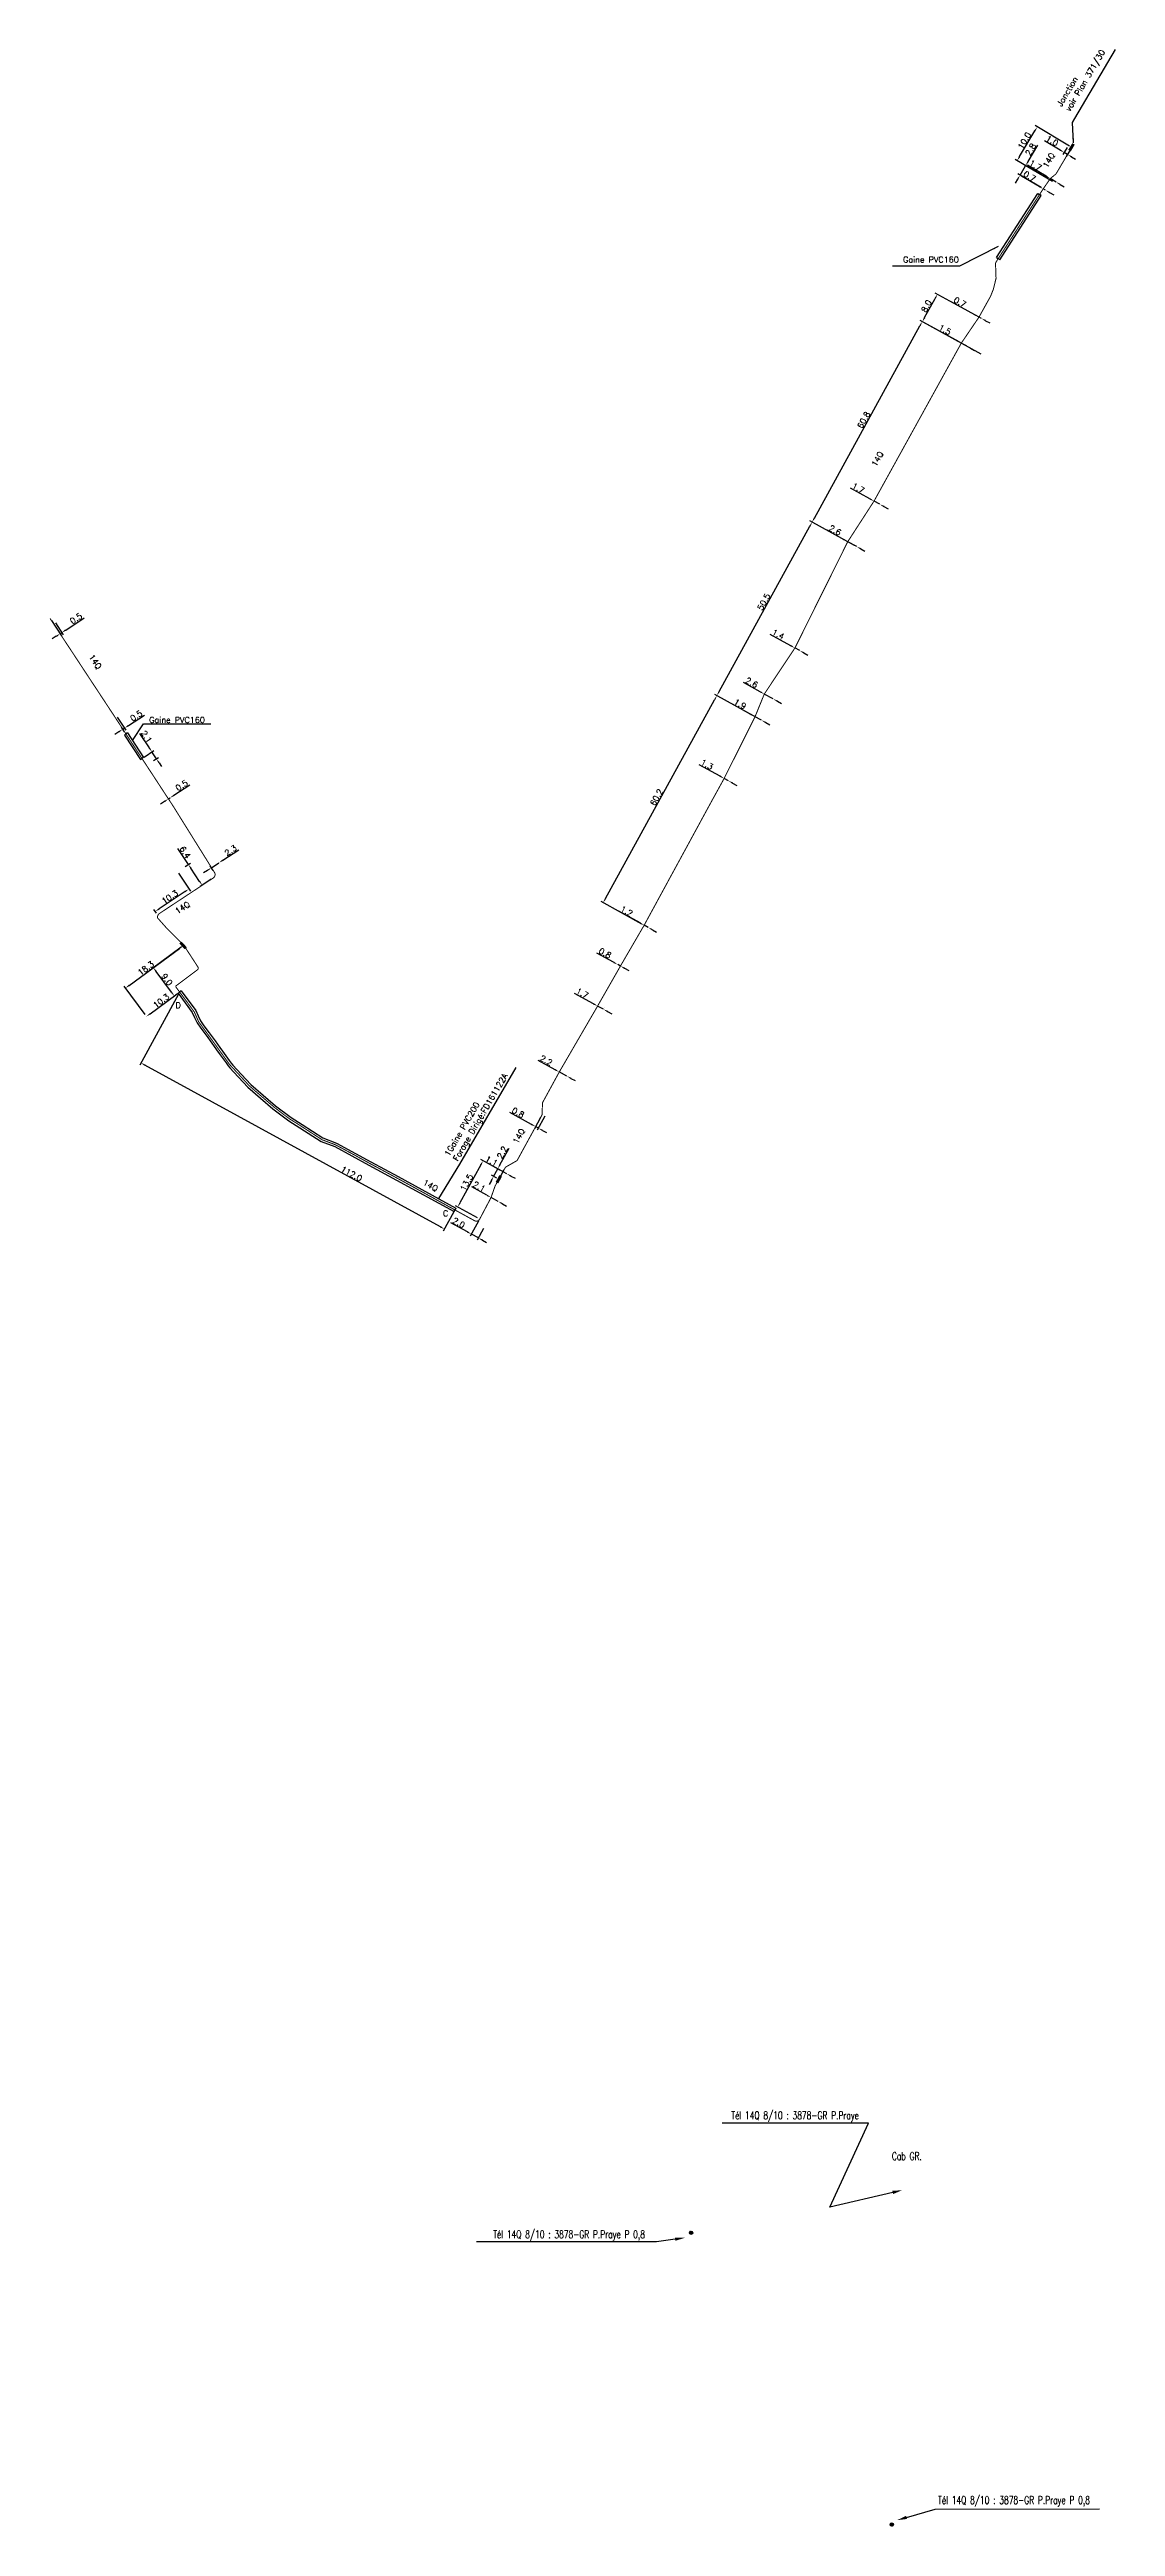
# Model space of a CAD drawing. Header units: millimetres. Extents: x 161000 to 161272, y 122092 to 122723.
import ezdxf
from ezdxf.enums import TextEntityAlignment as Align

# ---------------------------------------------------------------- set-up
doc = ezdxf.new("R2010")
doc.units = ezdxf.units.MM
doc.header["$MEASUREMENT"] = 0
doc.header["$PDMODE"] = 34
doc.linetypes.add('S_ST', pattern=[14, 8, -1.5, 0, -1.5, 0, -1.5, 0, -1.5])
doc.layers.get('0').update_dxf_attribs({"linetype": 'CONTINUOUS'})
doc.layers.get('Defpoints').update_dxf_attribs({"linetype": 'CONTINUOUS'})
for name, color, linetype in [('S_100', 5, 'CONTINUOUS'), ('S_300', 7, 'CONTINUOUS'), ('S_400', 7, 'CONTINUOUS')]:
    doc.layers.add(name, color=color, linetype=linetype)
doc.styles.get("Standard").update_dxf_attribs({"font": 'ROMANS.SHX'})
doc.dimstyles.get("Standard").update_dxf_attribs({"dimtxt": 1.5, "dimasz": 1.2, "dimexe": 0.625, "dimexo": 0.625, "dimgap": 0.25, "dimtad": 1, "dimdec": 1, "dimzin": 0, "dimdsep": 46, "dimtxsty": 'Standard', "dimcen": -0.5, "dimadec": 0, "dimazin": 0, "dimtfac": 0.8, "dimtdec": 1, "dimtmove": 0, "dimatfit": 3, "dimfxl": 1, "dimtolj": 1, "dimtzin": 0, "dimarcsym": 1})

# ---------------------------------------------------------------- blocks, each defined once
blk = doc.blocks.new('*X0')
at = {"color": 0, "linetype": 'Continuous'}
for p, q in [((160958.7, 122030.2), (160959.6, 122031.1)), ((160958.7, 122030.4), (160959.4, 122031.1)), ((160958.7, 122030), (160959.8, 122031)), ((160958.8, 122029.8), (160959.9, 122031)), ((160958.9, 122029.7), (160960, 122030.9)), ((160959, 122029.6), (160960.1, 122030.7)), ((160959.2, 122029.5), (160960.2, 122030.6)), ((160959.3, 122029.5), (160960.3, 122030.4)), ((160959.5, 122029.5), (160960.3, 122030.2)), ((160959.9, 122029.6), (160960.2, 122029.9))]:
    blk.add_line(p, q, dxfattribs=at)
blk = doc.blocks.new('*D1')
at = {"layer": 'Defpoints', "color": 0, "linetype": 'Continuous'}
for p in [(161000, 122578.24), (161001.01, 122577.63), (161002.59, 122574.34)]:
    blk.add_point(p, dxfattribs=at)
at = {"layer": 'S_100', "color": 0, "linetype": 'Continuous', "lineweight": -2}
for p, q in [((161000.35, 122577.72), (161002.93, 122573.82)), ((161001.36, 122577.11), (161003.35, 122574.09)), ((161004.01, 122575.28), (161008.71, 122578.4)), ((161001.59, 122573.68), (161000.59, 122573.01)), ((161002.59, 122574.34), (161003.01, 122574.62))]:
    blk.add_line(p, q, dxfattribs=at)
at = {"layer": 'S_100', "color": 0, "linetype": 'Continuous'}
for points in [[(161001.48, 122573.84), (161001.7, 122573.51), (161002.59, 122574.34)], [(161003.9, 122575.45), (161004.12, 122575.11), (161003.01, 122574.62)]]:
    blk.add_solid(points, dxfattribs=at)
at = {"layer": 'S_100', "color": 0, "linetype": 'Continuous', "insert": (161006.64, 122578.22), "char_height": 1.5, "attachment_point": 5, "rotation": 33.53068}
blk.add_mtext('\\A1;0.5', dxfattribs=at)
blk = doc.blocks.new('*D2')
at = {"layer": 'Defpoints', "color": 0, "linetype": 'Continuous'}
for p in [(161016.81, 122553.61), (161018.57, 122549.99), (161019.37, 122548.77)]:
    blk.add_point(p, dxfattribs=at)
at = {"layer": 'S_400', "color": 0, "linetype": 'Continuous', "lineweight": -2}
for p, q in [((161017.15, 122553.09), (161019.33, 122549.74)), ((161020, 122550.91), (161024.06, 122553.55)), ((161017.57, 122549.33), (161016.56, 122548.68)), ((161019.03, 122549.29), (161018.23, 122550.51)), ((161018.57, 122549.99), (161018.99, 122550.26))]:
    blk.add_line(p, q, dxfattribs=at)
at = {"layer": 'S_400', "color": 0, "linetype": 'Continuous'}
for points in [[(161019.89, 122551.08), (161020.11, 122550.75), (161018.99, 122550.26)], [(161017.46, 122549.5), (161017.68, 122549.17), (161018.57, 122549.99)]]:
    blk.add_solid(points, dxfattribs=at)
at = {"layer": 'S_400', "color": 0, "linetype": 'Continuous', "insert": (161021.99, 122553.4), "char_height": 1.5, "attachment_point": 5, "rotation": 33.02465}
blk.add_mtext('\\A1;0.5', dxfattribs=at)
blk = doc.blocks.new('*D3')
at = {"layer": 'Defpoints', "color": 0, "linetype": 'Continuous'}
for p in [(161023.44, 122542.54), (161025.89, 122541.63), (161025.99, 122544.2)]:
    blk.add_point(p, dxfattribs=at)
at = {"layer": 'S_400', "color": 0, "linetype": 'Continuous', "lineweight": -2}
for p, q in [((161025.33, 122545.21), (161022.91, 122548.9)), ((161023.97, 122542.88), (161026.51, 122544.54)), ((161027.14, 122542.45), (161025.99, 122544.2)), ((161026.41, 122541.97), (161027.66, 122542.79)), ((161027.79, 122541.44), (161028.45, 122540.44))]:
    blk.add_line(p, q, dxfattribs=at)
at = {"layer": 'S_400', "color": 0, "linetype": 'Continuous'}
for points in [[(161025.5, 122545.32), (161025.16, 122545.1), (161025.99, 122544.2)], [(161027.96, 122541.55), (161027.63, 122541.33), (161027.14, 122542.45)]]:
    blk.add_solid(points, dxfattribs=at)
at = {"layer": 'S_400', "color": 0, "linetype": 'Continuous', "insert": (161024.63, 122548.1), "char_height": 1.5, "attachment_point": 5, "rotation": 303.21096}
blk.add_mtext('\\A1;2.1', dxfattribs=at)
blk = doc.blocks.new('*D4')
at = {"layer": 'Defpoints', "color": 0, "linetype": 'Continuous'}
for p in [(161030.19, 122532.22), (161030.61, 122532.49), (161030.61, 122532.49)]:
    blk.add_point(p, dxfattribs=at)
at = {"layer": 'S_100', "color": 0, "linetype": 'Continuous', "lineweight": -2}
for p, q in [((161030.19, 122532.22), (161030.61, 122532.49)), ((161031.61, 122533.15), (161035.67, 122535.8)), ((161029.19, 122531.56), (161028.18, 122530.91))]:
    blk.add_line(p, q, dxfattribs=at)
at = {"layer": 'S_100', "color": 0, "linetype": 'Continuous'}
for points in [[(161029.08, 122531.73), (161029.29, 122531.4), (161030.19, 122532.22)], [(161031.5, 122533.32), (161031.72, 122532.98), (161030.61, 122532.49)]]:
    blk.add_solid(points, dxfattribs=at)
at = {"layer": 'S_100', "color": 0, "linetype": 'Continuous', "insert": (161033.59, 122535.64), "char_height": 1.5, "attachment_point": 5, "rotation": 33.16555}
blk.add_mtext('\\A1;0.5', dxfattribs=at)
blk = doc.blocks.new('*D5')
at = {"layer": 'Defpoints', "color": 0, "linetype": 'Continuous'}
for p in [(161041.16, 122514.66), (161041.96, 122513.43), (161043.08, 122515.93)]:
    blk.add_point(p, dxfattribs=at)
at = {"layer": 'S_100', "color": 0, "linetype": 'Continuous', "lineweight": -2}
for p, q in [((161040.15, 122514), (161039.15, 122513.33)), ((161041.62, 122513.96), (161040.81, 122515.18)), ((161041.16, 122514.66), (161043.08, 122515.93)), ((161044.08, 122516.59), (161048.12, 122519.26))]:
    blk.add_line(p, q, dxfattribs=at)
at = {"layer": 'S_100', "color": 0, "linetype": 'Continuous'}
for points in [[(161040.04, 122514.16), (161040.26, 122513.83), (161041.16, 122514.66)], [(161043.97, 122516.75), (161044.19, 122516.42), (161043.08, 122515.93)]]:
    blk.add_solid(points, dxfattribs=at)
at = {"layer": 'S_100', "color": 0, "linetype": 'Continuous', "insert": (161046.05, 122519.09), "char_height": 1.5, "attachment_point": 5, "rotation": 33.45036}
blk.add_mtext('\\A1;2.3', dxfattribs=at)
blk = doc.blocks.new('*D6')
at = {"layer": 'Defpoints', "color": 0, "linetype": 'Continuous'}
for p in [(161033.97, 122514.66), (161038.81, 122510.18), (161041.64, 122512.06)]:
    blk.add_point(p, dxfattribs=at)
at = {"layer": 'S_100', "color": 0, "linetype": 'Continuous', "lineweight": -2}
for p, q in [((161035.28, 122515.52), (161032.61, 122519.56)), ((161034.49, 122515), (161035.8, 122515.87)), ((161038.14, 122511.18), (161035.94, 122514.52)), ((161041.12, 122511.71), (161038.28, 122509.84))]:
    blk.add_line(p, q, dxfattribs=at)
at = {"layer": 'S_100', "color": 0, "linetype": 'Continuous'}
for points in [[(161036.11, 122514.63), (161035.77, 122514.41), (161035.28, 122515.52)], [(161038.31, 122511.29), (161037.98, 122511.07), (161038.81, 122510.18)]]:
    blk.add_solid(points, dxfattribs=at)
at = {"layer": 'S_100', "color": 0, "linetype": 'Continuous', "insert": (161034.45, 122518.6), "char_height": 1.5, "attachment_point": 5, "rotation": 303.45078}
blk.add_mtext('\\A1;6.4', dxfattribs=at)
blk = doc.blocks.new('*D7')
at = {"layer": 'Defpoints', "color": 0, "linetype": 'Continuous'}
for p in [(161032.4, 122513.79), (161026.86, 122503.52), (161027.51, 122502.53)]:
    blk.add_point(p, dxfattribs=at)
at = {"layer": 'S_100', "color": 0, "linetype": 'Continuous', "lineweight": -2}
for p, q in [((161032.74, 122513.27), (161035.78, 122508.71)), ((161034.44, 122508.57), (161027.86, 122504.19)), ((161027.17, 122503.05), (161026.51, 122504.04))]:
    blk.add_line(p, q, dxfattribs=at)
at = {"layer": 'S_100', "color": 0, "linetype": 'Continuous'}
for points in [[(161034.32, 122508.73), (161034.55, 122508.4), (161035.43, 122509.23)], [(161027.75, 122504.35), (161027.97, 122504.02), (161026.86, 122503.52)]]:
    blk.add_solid(points, dxfattribs=at)
at = {"layer": 'S_100', "color": 0, "linetype": 'Continuous', "insert": (161030.56, 122507.19), "char_height": 1.5, "attachment_point": 5, "rotation": 33.64575}
blk.add_mtext('\\A1;10.3', dxfattribs=at)
blk = doc.blocks.new('*D8')
at = {"layer": 'Defpoints', "color": 0, "linetype": 'Continuous'}
for p in [(161033.04, 122482.96), (161023.16, 122464.9), (161103.27, 122427.44)]:
    blk.add_point(p, dxfattribs=at)
at = {"layer": 'S_400', "color": 0, "linetype": 'Continuous', "lineweight": -2}
for p, q in [((161032.74, 122482.41), (161022.86, 122464.35)), ((161099.53, 122423.1), (161024.21, 122464.32)), ((161102.97, 122426.89), (161100.28, 122421.97))]:
    blk.add_line(p, q, dxfattribs=at)
at = {"layer": 'S_400', "color": 0, "linetype": 'Continuous'}
for points in [[(161024.31, 122464.49), (161024.11, 122464.14), (161023.16, 122464.9)], [(161099.63, 122423.27), (161099.43, 122422.92), (161100.58, 122422.52)]]:
    blk.add_solid(points, dxfattribs=at)
at = {"layer": 'S_400', "color": 0, "linetype": 'Continuous', "insert": (161076.9, 122436.63), "char_height": 1.5, "attachment_point": 5, "rotation": 331.30877}
blk.add_mtext('\\A1;112.0', dxfattribs=at)
blk = doc.blocks.new('*D9')
at = {"layer": 'Defpoints', "color": 0, "linetype": 'Continuous'}
for p in [(161033.04, 122482.95), (161033.04, 122482.95), (161024.59, 122476.72)]:
    blk.add_point(p, dxfattribs=at)
at = {"layer": 'S_400', "color": 0, "linetype": 'Continuous', "lineweight": -2}
blk.add_line((161025.55, 122477.43), (161032.07, 122482.24), dxfattribs=at)
at = {"layer": 'S_400', "color": 0, "linetype": 'Continuous'}
for points in [[(161031.95, 122482.4), (161032.19, 122482.08), (161033.04, 122482.95)], [(161025.44, 122477.59), (161025.67, 122477.27), (161024.59, 122476.72)]]:
    blk.add_solid(points, dxfattribs=at)
at = {"layer": 'S_400', "color": 0, "linetype": 'Continuous', "insert": (161028.34, 122480.73), "char_height": 1.5, "attachment_point": 5, "rotation": 36.43043}
blk.add_mtext('\\A1;10.3', dxfattribs=at)
blk = doc.blocks.new('*D10')
at = {"layer": 'Defpoints', "color": 0, "linetype": 'Continuous'}
for p in [(161033.96, 122494.82), (161026.34, 122489.2), (161031.24, 122481.63)]:
    blk.add_point(p, dxfattribs=at)
at = {"layer": 'S_300', "color": 0, "linetype": 'Continuous', "lineweight": -2}
for p, q in [((161033.46, 122494.45), (161025.84, 122488.82)), ((161030.97, 122482.92), (161027.05, 122488.23)), ((161031.75, 122482), (161032.19, 122482.33))]:
    blk.add_line(p, q, dxfattribs=at)
at = {"layer": 'S_300', "color": 0, "linetype": 'Continuous'}
for points in [[(161027.21, 122488.35), (161026.89, 122488.11), (161026.34, 122489.2)], [(161031.13, 122483.04), (161030.81, 122482.8), (161031.69, 122481.95)]]:
    blk.add_solid(points, dxfattribs=at)
at = {"layer": 'S_300', "color": 0, "linetype": 'Continuous', "insert": (161029.83, 122486.15), "char_height": 1.5, "attachment_point": 5, "rotation": 306.43043}
blk.add_mtext('\\A1;9.0', dxfattribs=at)
blk = doc.blocks.new('*D11')
at = {"layer": 'Defpoints', "color": 0, "linetype": 'Continuous'}
for p in [(161109.57, 122425.07), (161107.47, 122421.23), (161110.85, 122423.22)]:
    blk.add_point(p, dxfattribs=at)
at = {"layer": 'S_100', "color": 0, "linetype": 'Continuous', "lineweight": -2}
for p, q in [((161106.42, 122421.8), (161102.17, 122424.12)), ((161109.27, 122424.52), (161107.17, 122420.68)), ((161109.23, 122420.26), (161107.47, 122421.23)), ((161110.55, 122422.67), (161108.93, 122419.71)), ((161110.28, 122419.69), (161111.34, 122419.11))]:
    blk.add_line(p, q, dxfattribs=at)
at = {"layer": 'S_100', "color": 0, "linetype": 'Continuous'}
for points in [[(161106.51, 122421.98), (161106.32, 122421.63), (161107.47, 122421.23)], [(161110.38, 122419.86), (161110.19, 122419.51), (161109.23, 122420.26)]]:
    blk.add_solid(points, dxfattribs=at)
at = {"layer": 'S_100', "color": 0, "linetype": 'Continuous', "insert": (161104.24, 122424.13), "char_height": 1.5, "attachment_point": 5, "rotation": 331.33636}
blk.add_mtext('\\A1;2.0', dxfattribs=at)
blk = doc.blocks.new('S_300_01')
at = {"color": 0, "linetype": 'Continuous'}
blk.add_solid([(-1, 0.75), (-1, 0), (1, 0.75), (1, 0)], dxfattribs=at)
at = {"color": 0, "linetype": 'Continuous', "width": 0.75, "flags": 3}
for tag, p in [('DEF_LEG', (-0.05, -4.63)), ('DEF_COUP', (-0.05, -7.13)), ('DEF_TYPE', (-0.05, -9.63))]:
    blk.add_attdef(tag, text='', height=1.2, dxfattribs=at).set_placement(p, align=Align.MIDDLE)
blk = doc.blocks.new('*D13')
at = {"layer": 'Defpoints', "color": 0, "linetype": 'Continuous'}
for p in [(161114.46, 122435.22), (161115.51, 122437.14), (161116.47, 122436.62)]:
    blk.add_point(p, dxfattribs=at)
at = {"layer": 'S_300', "color": 0, "linetype": 'Continuous', "lineweight": -2}
for p, q in [((161114.46, 122437.72), (161110.77, 122439.73)), ((161114.76, 122435.77), (161115.81, 122437.69)), ((161116.47, 122436.62), (161115.51, 122437.14)), ((161117.53, 122436.04), (161118.58, 122435.47))]:
    blk.add_line(p, q, dxfattribs=at)
at = {"layer": 'S_300', "color": 0, "linetype": 'Continuous'}
for points in [[(161114.55, 122437.89), (161114.36, 122437.54), (161115.51, 122437.14)], [(161117.62, 122436.22), (161117.43, 122435.87), (161116.47, 122436.62)]]:
    blk.add_solid(points, dxfattribs=at)
at = {"layer": 'S_300', "color": 0, "linetype": 'Continuous', "insert": (161112.57, 122439.89), "char_height": 1.5, "attachment_point": 5, "rotation": 331.35295}
blk.add_mtext('\\A1;1.1', dxfattribs=at)
blk = doc.blocks.new('*D14')
at = {"layer": 'Defpoints', "color": 0, "linetype": 'Continuous'}
for p in [(161113.11, 122435.96), (161114.46, 122435.22), (161116.47, 122436.62)]:
    blk.add_point(p, dxfattribs=at)
at = {"layer": 'S_300', "color": 0, "linetype": 'Continuous', "lineweight": -2}
for p, q in [((161113.11, 122435.96), (161114.16, 122437.88)), ((161115.92, 122436.92), (161113.62, 122438.18)), ((161114.74, 122438.93), (161117.06, 122443.18)), ((161112.54, 122434.9), (161111.96, 122433.85)), ((161113.91, 122435.52), (161112.57, 122436.26))]:
    blk.add_line(p, q, dxfattribs=at)
at = {"layer": 'S_300', "color": 0, "linetype": 'Continuous'}
for points in [[(161114.56, 122439.03), (161114.91, 122438.83), (161114.16, 122437.88)], [(161112.36, 122435), (161112.71, 122434.81), (161113.11, 122435.96)]]:
    blk.add_solid(points, dxfattribs=at)
at = {"layer": 'S_300', "color": 0, "linetype": 'Continuous', "insert": (161115.31, 122442.06), "char_height": 1.5, "attachment_point": 5, "rotation": 61.34511}
blk.add_mtext('\\A1;2.2', dxfattribs=at)
blk = doc.blocks.new('*D15')
at = {"layer": 'Defpoints', "color": 0, "linetype": 'Continuous'}
for p in [(161116.47, 122436.62), (161103.96, 122428.13), (161109.57, 122425.07)]:
    blk.add_point(p, dxfattribs=at)
at = {"layer": 'S_100', "color": 0, "linetype": 'Continuous', "lineweight": -2}
for p, q in [((161109.84, 122438.87), (161104.54, 122429.18)), ((161115.92, 122436.92), (161109.86, 122440.23)), ((161109.02, 122425.37), (161103.41, 122428.43))]:
    blk.add_line(p, q, dxfattribs=at)
at = {"layer": 'S_100', "color": 0, "linetype": 'Continuous'}
for points in [[(161109.66, 122438.97), (161110.01, 122438.78), (161110.41, 122439.93)], [(161104.36, 122429.28), (161104.71, 122429.08), (161103.96, 122428.13)]]:
    blk.add_solid(points, dxfattribs=at)
at = {"layer": 'S_100', "color": 0, "linetype": 'Continuous', "insert": (161106.25, 122434.4), "char_height": 1.5, "attachment_point": 5, "rotation": 61.34511}
blk.add_mtext('\\A1;13.5', dxfattribs=at)
blk = doc.blocks.new('*D16')
at = {"layer": 'Defpoints', "color": 0, "linetype": 'Continuous'}
for p in [(161112.46, 122430.56), (161112.46, 122430.56), (161114.31, 122429.55)]:
    blk.add_point(p, dxfattribs=at)
at = {"layer": 'S_100', "color": 0, "linetype": 'Continuous', "lineweight": -2}
for p, q in [((161111.41, 122431.13), (161107.54, 122433.25)), ((161114.31, 122429.55), (161112.46, 122430.56)), ((161115.36, 122428.97), (161116.41, 122428.4))]:
    blk.add_line(p, q, dxfattribs=at)
at = {"layer": 'S_100', "color": 0, "linetype": 'Continuous'}
for points in [[(161111.51, 122431.31), (161111.32, 122430.96), (161112.46, 122430.56)], [(161115.46, 122429.15), (161115.26, 122428.8), (161114.31, 122429.55)]]:
    blk.add_solid(points, dxfattribs=at)
at = {"layer": 'S_100', "color": 0, "linetype": 'Continuous', "insert": (161109.43, 122433.35), "char_height": 1.5, "attachment_point": 5, "rotation": 331.34511}
blk.add_mtext('\\A1;2.1', dxfattribs=at)
blk = doc.blocks.new('*D17')
at = {"layer": 'Defpoints', "color": 0, "linetype": 'Continuous'}
for p in [(161125.38, 122451.48), (161126.51, 122451.87), (161123.83, 122448.64)]:
    blk.add_point(p, dxfattribs=at)
at = {"layer": 'S_100', "color": 0, "linetype": 'Continuous', "lineweight": -2}
for p, q in [((161122.78, 122449.22), (161117.28, 122452.22)), ((161125.08, 122450.93), (161123.53, 122448.09)), ((161126.21, 122451.32), (161124.23, 122447.71)), ((161124.53, 122448.26), (161123.83, 122448.64)), ((161125.59, 122447.68), (161126.64, 122447.11))]:
    blk.add_line(p, q, dxfattribs=at)
at = {"layer": 'S_100', "color": 0, "linetype": 'Continuous'}
for points in [[(161122.87, 122449.39), (161122.68, 122449.04), (161123.83, 122448.64)], [(161125.68, 122447.86), (161125.49, 122447.51), (161124.53, 122448.26)]]:
    blk.add_solid(points, dxfattribs=at)
at = {"layer": 'S_100', "color": 0, "linetype": 'Continuous', "insert": (161119.36, 122452.22), "char_height": 1.5, "attachment_point": 5, "rotation": 331.35295}
blk.add_mtext('\\A1;0.8', dxfattribs=at)
blk = doc.blocks.new('*D18')
at = {"layer": 'Defpoints', "color": 0, "linetype": 'Continuous'}
for p in [(161129.86, 122462.58), (161129.86, 122462.58), (161131.79, 122461.52)]:
    blk.add_point(p, dxfattribs=at)
at = {"layer": 'S_100', "color": 0, "linetype": 'Continuous', "lineweight": -2}
for p, q in [((161128.81, 122463.15), (161124.45, 122465.54)), ((161129.56, 122462.03), (161129.56, 122462.03)), ((161131.79, 122461.52), (161129.86, 122462.58)), ((161131.49, 122460.97), (161131.49, 122460.97)), ((161132.84, 122460.95), (161133.89, 122460.37))]:
    blk.add_line(p, q, dxfattribs=at)
at = {"layer": 'S_100', "color": 0, "linetype": 'Continuous'}
for points in [[(161128.91, 122463.33), (161128.71, 122462.98), (161129.86, 122462.58)], [(161132.94, 122461.12), (161132.75, 122460.77), (161131.79, 122461.52)]]:
    blk.add_solid(points, dxfattribs=at)
at = {"layer": 'S_100', "color": 0, "linetype": 'Continuous', "insert": (161126.53, 122465.54), "char_height": 1.5, "attachment_point": 5, "rotation": 331.30135}
blk.add_mtext('\\A1;2.2', dxfattribs=at)
blk = doc.blocks.new('*D19')
at = {"layer": 'Defpoints', "color": 0, "linetype": 'Continuous'}
for p in [(161144.75, 122489.98), (161145.45, 122489.59), (161145.45, 122489.59)]:
    blk.add_point(p, dxfattribs=at)
at = {"layer": 'S_100', "color": 0, "linetype": 'Continuous', "lineweight": -2}
for p, q in [((161143.7, 122490.55), (161139.45, 122492.88)), ((161145.45, 122489.59), (161144.75, 122489.98)), ((161146.5, 122489.02), (161147.56, 122488.44))]:
    blk.add_line(p, q, dxfattribs=at)
at = {"layer": 'S_100', "color": 0, "linetype": 'Continuous'}
for points in [[(161143.79, 122490.73), (161143.6, 122490.38), (161144.75, 122489.98)], [(161146.6, 122489.19), (161146.41, 122488.84), (161145.45, 122489.59)]]:
    blk.add_solid(points, dxfattribs=at)
at = {"layer": 'S_100', "color": 0, "linetype": 'Continuous', "insert": (161141.53, 122492.88), "char_height": 1.5, "attachment_point": 5, "rotation": 331.29158}
blk.add_mtext('\\A1;0.8', dxfattribs=at)
blk = doc.blocks.new('*D20')
at = {"layer": 'Defpoints', "color": 0, "linetype": 'Continuous'}
for p in [(161139.63, 122479.39), (161139.63, 122479.39), (161141.12, 122478.57)]:
    blk.add_point(p, dxfattribs=at)
at = {"layer": 'S_100', "color": 0, "linetype": 'Continuous', "lineweight": -2}
for p, q in [((161138.58, 122479.97), (161133.76, 122482.6)), ((161141.12, 122478.57), (161139.63, 122479.39)), ((161139.93, 122479.93), (161139.93, 122479.94)), ((161141.42, 122479.12), (161141.42, 122479.12)), ((161142.18, 122478), (161143.23, 122477.42))]:
    blk.add_line(p, q, dxfattribs=at)
at = {"layer": 'S_100', "color": 0, "linetype": 'Continuous'}
for points in [[(161138.68, 122480.14), (161138.48, 122479.79), (161139.63, 122479.39)], [(161142.27, 122478.17), (161142.08, 122477.82), (161141.12, 122478.57)]]:
    blk.add_solid(points, dxfattribs=at)
at = {"layer": 'S_100', "color": 0, "linetype": 'Continuous', "insert": (161135.74, 122482.66), "char_height": 1.5, "attachment_point": 5, "rotation": 331.30135}
blk.add_mtext('\\A1;1.7', dxfattribs=at)
blk = doc.blocks.new('*D21')
at = {"layer": 'Defpoints', "color": 0, "linetype": 'Continuous'}
for p in [(161151.5, 122500), (161151.5, 122500), (161152.54, 122499.43)]:
    blk.add_point(p, dxfattribs=at)
at = {"layer": 'S_100', "color": 0, "linetype": 'Continuous', "lineweight": -2}
for p, q in [((161150.45, 122500.58), (161145.03, 122503.55)), ((161152.54, 122499.43), (161151.5, 122500)), ((161152.24, 122498.88), (161152.24, 122498.88)), ((161153.59, 122498.85), (161154.65, 122498.27))]:
    blk.add_line(p, q, dxfattribs=at)
at = {"layer": 'S_100', "color": 0, "linetype": 'Continuous'}
for points in [[(161150.54, 122500.75), (161150.35, 122500.4), (161151.5, 122500)], [(161153.69, 122499.03), (161153.5, 122498.68), (161152.54, 122499.43)]]:
    blk.add_solid(points, dxfattribs=at)
at = {"layer": 'S_100', "color": 0, "linetype": 'Continuous', "insert": (161147.01, 122503.6), "char_height": 1.5, "attachment_point": 5, "rotation": 331.23381}
blk.add_mtext('\\A1;1.2', dxfattribs=at)
blk = doc.blocks.new('*D22')
at = {"layer": 'Defpoints', "color": 0, "linetype": 'Continuous'}
for p in [(161170.03, 122558.54), (161181.45, 122552.27), (161151.5, 122500)]:
    blk.add_point(p, dxfattribs=at)
at = {"layer": 'S_100', "color": 0, "linetype": 'Continuous', "lineweight": -2}
for p, q in [((161141.63, 122506.79), (161169.46, 122557.48)), ((161180.9, 122552.57), (161169.49, 122558.84)), ((161150.95, 122500.3), (161140.5, 122506.04))]:
    blk.add_line(p, q, dxfattribs=at)
at = {"layer": 'S_100', "color": 0, "linetype": 'Continuous'}
for points in [[(161169.28, 122557.58), (161169.63, 122557.39), (161170.03, 122558.54)], [(161141.45, 122506.89), (161141.8, 122506.69), (161141.05, 122505.74)]]:
    blk.add_solid(points, dxfattribs=at)
at = {"layer": 'S_100', "color": 0, "linetype": 'Continuous', "insert": (161154.67, 122532.62), "char_height": 1.5, "attachment_point": 5, "rotation": 61.23381}
blk.add_mtext('\\A1;60.2', dxfattribs=at)
blk = doc.blocks.new('*D23')
at = {"layer": 'Defpoints', "color": 0, "linetype": 'Continuous'}
for p in [(161194.33, 122602.8), (161205.7, 122596.56), (161181.45, 122552.27)]:
    blk.add_point(p, dxfattribs=at)
at = {"layer": 'S_100', "color": 0, "linetype": 'Continuous', "lineweight": -2}
for p, q in [((161170.61, 122559.59), (161193.76, 122601.75)), ((161205.15, 122596.86), (161193.79, 122603.1)), ((161180.9, 122552.57), (161169.49, 122558.84))]:
    blk.add_line(p, q, dxfattribs=at)
at = {"layer": 'S_100', "color": 0, "linetype": 'Continuous'}
for points in [[(161193.58, 122601.84), (161193.93, 122601.65), (161194.33, 122602.8)], [(161170.44, 122559.68), (161170.79, 122559.49), (161170.03, 122558.54)]]:
    blk.add_solid(points, dxfattribs=at)
at = {"layer": 'S_100', "color": 0, "linetype": 'Continuous', "insert": (161182.03, 122582.47), "char_height": 1.5, "attachment_point": 5, "rotation": 61.23381}
blk.add_mtext('\\A1;50.5', dxfattribs=at)
blk = doc.blocks.new('*D24')
at = {"layer": 'Defpoints', "color": 0, "linetype": 'Continuous'}
for p in [(161222.4, 122653.92), (161238.03, 122645.34), (161205.7, 122596.56)]:
    blk.add_point(p, dxfattribs=at)
at = {"layer": 'S_100', "color": 0, "linetype": 'Continuous', "lineweight": -2}
for p, q in [((161194.91, 122603.85), (161221.82, 122652.87)), ((161237.48, 122645.64), (161221.85, 122654.22)), ((161205.15, 122596.86), (161193.79, 122603.1))]:
    blk.add_line(p, q, dxfattribs=at)
at = {"layer": 'S_100', "color": 0, "linetype": 'Continuous'}
for points in [[(161221.65, 122652.96), (161222, 122652.77), (161222.4, 122653.92)], [(161194.74, 122603.95), (161195.09, 122603.75), (161194.33, 122602.8)]]:
    blk.add_solid(points, dxfattribs=at)
at = {"layer": 'S_100', "color": 0, "linetype": 'Continuous', "insert": (161207.49, 122628.84), "char_height": 1.5, "attachment_point": 5, "rotation": 61.23381}
blk.add_mtext('\\A1;60.8', dxfattribs=at)
blk = doc.blocks.new('*D25')
at = {"layer": 'Defpoints', "color": 0, "linetype": 'Continuous'}
for p in [(161232.37, 122648.44), (161232.37, 122648.44), (161233.68, 122647.73)]:
    blk.add_point(p, dxfattribs=at)
at = {"layer": 'S_100', "color": 0, "linetype": 'Continuous', "lineweight": -2}
for p, q in [((161231.32, 122649.02), (161226.23, 122651.82)), ((161233.68, 122647.73), (161232.37, 122648.44)), ((161234.73, 122647.15), (161235.78, 122646.57))]:
    blk.add_line(p, q, dxfattribs=at)
at = {"layer": 'S_100', "color": 0, "linetype": 'Continuous'}
for points in [[(161231.41, 122649.2), (161231.22, 122648.85), (161232.37, 122648.44)], [(161234.83, 122647.32), (161234.63, 122646.97), (161233.68, 122647.73)]]:
    blk.add_solid(points, dxfattribs=at)
at = {"layer": 'S_100', "color": 0, "linetype": 'Continuous', "insert": (161228.21, 122651.87), "char_height": 1.5, "attachment_point": 5, "rotation": 331.23381}
blk.add_mtext('\\A1;1.5', dxfattribs=at)
blk = doc.blocks.new('*D26')
at = {"layer": 'Defpoints', "color": 0, "linetype": 'Continuous'}
for p in [(161226.29, 122660.91), (161237.51, 122654.75), (161232.37, 122648.44)]:
    blk.add_point(p, dxfattribs=at)
at = {"layer": 'S_100', "color": 0, "linetype": 'Continuous', "lineweight": -2}
for p, q in [((161223.02, 122654.95), (161225.71, 122659.86)), ((161236.96, 122655.05), (161225.74, 122661.21)), ((161231.82, 122648.74), (161221.89, 122654.2))]:
    blk.add_line(p, q, dxfattribs=at)
at = {"layer": 'S_100', "color": 0, "linetype": 'Continuous'}
for points in [[(161225.53, 122659.95), (161225.89, 122659.76), (161226.29, 122660.91)], [(161222.84, 122655.04), (161223.19, 122654.85), (161222.44, 122653.9)]]:
    blk.add_solid(points, dxfattribs=at)
at = {"layer": 'S_100', "color": 0, "linetype": 'Continuous', "insert": (161223.49, 122657.88), "char_height": 1.5, "attachment_point": 5, "rotation": 61.23381}
blk.add_mtext('\\A1;8.0', dxfattribs=at)
blk = doc.blocks.new('*D27')
at = {"layer": 'Defpoints', "color": 0, "linetype": 'Continuous'}
for p in [(161236.89, 122655.09), (161236.89, 122655.09), (161237.51, 122654.75)]:
    blk.add_point(p, dxfattribs=at)
at = {"layer": 'S_100', "color": 0, "linetype": 'Continuous', "lineweight": -2}
for p, q in [((161235.84, 122655.66), (161229.98, 122658.88)), ((161237.51, 122654.75), (161236.89, 122655.09)), ((161237.2, 122655.63), (161237.2, 122655.63)), ((161238.56, 122654.17), (161239.61, 122653.59))]:
    blk.add_line(p, q, dxfattribs=at)
at = {"layer": 'S_100', "color": 0, "linetype": 'Continuous'}
for points in [[(161235.94, 122655.84), (161235.75, 122655.49), (161236.89, 122655.09)], [(161238.66, 122654.35), (161238.46, 122654), (161237.51, 122654.75)]]:
    blk.add_solid(points, dxfattribs=at)
at = {"layer": 'S_100', "color": 0, "linetype": 'Continuous', "insert": (161232.05, 122658.88), "char_height": 1.5, "attachment_point": 5, "rotation": 331.23381}
blk.add_mtext('\\A1;0.7', dxfattribs=at)
blk = doc.blocks.new('*D28')
at = {"layer": 'Defpoints', "color": 0, "linetype": 'Continuous'}
for p in [(161179.78, 122553.18), (161179.78, 122553.18), (161181.45, 122552.27)]:
    blk.add_point(p, dxfattribs=at)
at = {"layer": 'S_100', "color": 0, "linetype": 'Continuous', "lineweight": -2}
for p, q in [((161178.73, 122553.76), (161174.01, 122556.35)), ((161179.48, 122552.64), (161179.48, 122552.64)), ((161181.45, 122552.27), (161179.78, 122553.18)), ((161182.5, 122551.69), (161183.55, 122551.12))]:
    blk.add_line(p, q, dxfattribs=at)
at = {"layer": 'S_100', "color": 0, "linetype": 'Continuous'}
for points in [[(161178.82, 122553.94), (161178.63, 122553.59), (161179.78, 122553.18)], [(161182.59, 122551.87), (161182.4, 122551.52), (161181.45, 122552.27)]]:
    blk.add_solid(points, dxfattribs=at)
at = {"layer": 'S_100', "color": 0, "linetype": 'Continuous', "insert": (161175.96, 122556.42), "char_height": 1.5, "attachment_point": 5, "rotation": 331.23381}
blk.add_mtext('\\A1;1.9', dxfattribs=at)
blk = doc.blocks.new('*D29')
at = {"layer": 'Defpoints', "color": 0, "linetype": 'Continuous'}
for p in [(161171.9, 122537.44), (161171.9, 122537.44), (161173.01, 122536.83)]:
    blk.add_point(p, dxfattribs=at)
at = {"layer": 'S_100', "color": 0, "linetype": 'Continuous', "lineweight": -2}
for p, q in [((161170.85, 122538.02), (161165.54, 122540.93)), ((161173.01, 122536.83), (161171.9, 122537.44)), ((161174.06, 122536.25), (161175.11, 122535.67))]:
    blk.add_line(p, q, dxfattribs=at)
at = {"layer": 'S_100', "color": 0, "linetype": 'Continuous'}
for points in [[(161170.94, 122538.19), (161170.75, 122537.84), (161171.9, 122537.44)], [(161174.16, 122536.43), (161173.96, 122536.08), (161173.01, 122536.83)]]:
    blk.add_solid(points, dxfattribs=at)
at = {"layer": 'S_100', "color": 0, "linetype": 'Continuous', "insert": (161167.52, 122540.98), "char_height": 1.5, "attachment_point": 5, "rotation": 331.23381}
blk.add_mtext('\\A1;1.3', dxfattribs=at)
blk = doc.blocks.new('*D30')
at = {"layer": 'Defpoints', "color": 0, "linetype": 'Continuous'}
for p in [(161203.42, 122597.81), (161203.42, 122597.81), (161205.71, 122596.55)]:
    blk.add_point(p, dxfattribs=at)
at = {"layer": 'S_100', "color": 0, "linetype": 'Continuous', "lineweight": -2}
for p, q in [((161202.37, 122598.39), (161198.13, 122600.72)), ((161205.71, 122596.55), (161203.42, 122597.81)), ((161205.41, 122596.01), (161205.41, 122596.01)), ((161206.76, 122595.98), (161207.81, 122595.4))]:
    blk.add_line(p, q, dxfattribs=at)
at = {"layer": 'S_100', "color": 0, "linetype": 'Continuous'}
for points in [[(161202.47, 122598.56), (161202.27, 122598.21), (161203.42, 122597.81)], [(161206.86, 122596.15), (161206.66, 122595.8), (161205.71, 122596.55)]]:
    blk.add_solid(points, dxfattribs=at)
at = {"layer": 'S_100', "color": 0, "linetype": 'Continuous', "insert": (161200.2, 122600.72), "char_height": 1.5, "attachment_point": 5, "rotation": 331.23381}
blk.add_mtext('\\A1;2.6', dxfattribs=at)
blk = doc.blocks.new('*D31')
at = {"layer": 'Defpoints', "color": 0, "linetype": 'Continuous'}
for p in [(161182.14, 122558.96), (161182.14, 122558.96), (161184.42, 122557.71)]:
    blk.add_point(p, dxfattribs=at)
at = {"layer": 'S_100', "color": 0, "linetype": 'Continuous', "lineweight": -2}
for p, q in [((161181.09, 122559.54), (161176.85, 122561.87)), ((161181.84, 122558.41), (161181.84, 122558.41)), ((161184.42, 122557.71), (161182.14, 122558.96)), ((161185.47, 122557.13), (161186.52, 122556.56))]:
    blk.add_line(p, q, dxfattribs=at)
at = {"layer": 'S_100', "color": 0, "linetype": 'Continuous'}
for points in [[(161181.19, 122559.71), (161181, 122559.36), (161182.14, 122558.96)], [(161185.57, 122557.31), (161185.38, 122556.96), (161184.42, 122557.71)]]:
    blk.add_solid(points, dxfattribs=at)
at = {"layer": 'S_100', "color": 0, "linetype": 'Continuous', "insert": (161178.92, 122561.87), "char_height": 1.5, "attachment_point": 5, "rotation": 331.23381}
blk.add_mtext('\\A1;2.6', dxfattribs=at)
blk = doc.blocks.new('*D32')
at = {"layer": 'Defpoints', "color": 0, "linetype": 'Continuous'}
for p in [(161189.95, 122570.71), (161189.95, 122570.71), (161191.17, 122570.04)]:
    blk.add_point(p, dxfattribs=at)
at = {"layer": 'S_100', "color": 0, "linetype": 'Continuous', "lineweight": -2}
for p, q in [((161188.9, 122571.29), (161183.67, 122574.15)), ((161189.65, 122570.16), (161189.65, 122570.16)), ((161191.17, 122570.04), (161189.95, 122570.71)), ((161192.23, 122569.46), (161193.28, 122568.88))]:
    blk.add_line(p, q, dxfattribs=at)
at = {"layer": 'S_100', "color": 0, "linetype": 'Continuous'}
for points in [[(161188.99, 122571.46), (161188.8, 122571.11), (161189.95, 122570.71)], [(161192.32, 122569.63), (161192.13, 122569.28), (161191.17, 122570.04)]]:
    blk.add_solid(points, dxfattribs=at)
at = {"layer": 'S_100', "color": 0, "linetype": 'Continuous', "insert": (161185.69, 122574.19), "char_height": 1.5, "attachment_point": 5, "rotation": 331.23381}
blk.add_mtext('\\A1;1.4', dxfattribs=at)
blk = doc.blocks.new('*D33')
at = {"layer": 'Defpoints', "color": 0, "linetype": 'Continuous'}
for p in [(161210.12, 122608.16), (161210.12, 122608.16), (161211.61, 122607.34)]:
    blk.add_point(p, dxfattribs=at)
at = {"layer": 'S_100', "color": 0, "linetype": 'Continuous', "lineweight": -2}
for p, q in [((161209.07, 122608.74), (161204.13, 122611.45)), ((161211.61, 122607.34), (161210.12, 122608.16)), ((161212.66, 122606.76), (161213.71, 122606.18))]:
    blk.add_line(p, q, dxfattribs=at)
at = {"layer": 'S_100', "color": 0, "linetype": 'Continuous'}
for points in [[(161209.17, 122608.91), (161208.97, 122608.56), (161210.12, 122608.16)], [(161212.76, 122606.94), (161212.57, 122606.59), (161211.61, 122607.34)]]:
    blk.add_solid(points, dxfattribs=at)
at = {"layer": 'S_100', "color": 0, "linetype": 'Continuous', "insert": (161206.11, 122611.5), "char_height": 1.5, "attachment_point": 5, "rotation": 331.23381}
blk.add_mtext('\\A1;1.7', dxfattribs=at)
blk = doc.blocks.new('*D34')
at = {"layer": 'Defpoints', "color": 0, "linetype": 'Continuous'}
for p in [(161247.35, 122691.27), (161253.26, 122687.79), (161256.2, 122689.31)]:
    blk.add_point(p, dxfattribs=at)
at = {"layer": 'S_100', "color": 0, "linetype": 'Continuous', "lineweight": -2}
for p, q in [((161249.39, 122694.72), (161251.85, 122698.89)), ((161246.74, 122690.24), (161246.13, 122689.21)), ((161252.72, 122688.11), (161246.82, 122691.59)), ((161247.35, 122691.27), (161248.78, 122693.69)), ((161255.66, 122689.63), (161248.24, 122694))]:
    blk.add_line(p, q, dxfattribs=at)
at = {"layer": 'S_100', "color": 0, "linetype": 'Continuous'}
for points in [[(161246.57, 122690.34), (161246.92, 122690.14), (161247.35, 122691.27)], [(161249.21, 122694.82), (161249.56, 122694.62), (161248.78, 122693.69)]]:
    blk.add_solid(points, dxfattribs=at)
at = {"layer": 'S_100', "color": 0, "linetype": 'Continuous', "insert": (161250.06, 122697.83), "char_height": 1.5, "attachment_point": 5, "rotation": 59.47251}
blk.add_mtext('\\A1;2.8', dxfattribs=at)
blk = doc.blocks.new('*D35')
at = {"layer": 'Defpoints', "color": 0, "linetype": 'Continuous'}
for p in [(161253.26, 122687.79), (161253.26, 122687.79), (161253.86, 122687.44)]:
    blk.add_point(p, dxfattribs=at)
at = {"layer": 'S_100', "color": 0, "linetype": 'Continuous', "lineweight": -2}
for p, q in [((161252.23, 122688.4), (161247.72, 122691.06)), ((161253.86, 122687.44), (161253.26, 122687.79)), ((161254.89, 122686.83), (161255.93, 122686.22))]:
    blk.add_line(p, q, dxfattribs=at)
at = {"layer": 'S_100', "color": 0, "linetype": 'Continuous'}
for points in [[(161252.33, 122688.57), (161252.12, 122688.23), (161253.26, 122687.79)], [(161255, 122687), (161254.79, 122686.65), (161253.86, 122687.44)]]:
    blk.add_solid(points, dxfattribs=at)
at = {"layer": 'S_100', "color": 0, "linetype": 'Continuous', "insert": (161249.8, 122690.99), "char_height": 1.5, "attachment_point": 5, "rotation": 329.47251}
blk.add_mtext('\\A1;0.7', dxfattribs=at)
blk = doc.blocks.new('*D36')
at = {"layer": 'Defpoints', "color": 0, "linetype": 'Continuous'}
for p in [(161255.06, 122690.39), (161255.06, 122690.39), (161256.52, 122689.53)]:
    blk.add_point(p, dxfattribs=at)
at = {"layer": 'S_100', "color": 0, "linetype": 'Continuous', "lineweight": -2}
for p, q in [((161254.03, 122691), (161249.28, 122693.8)), ((161256.52, 122689.53), (161255.06, 122690.39)), ((161257.56, 122688.92), (161258.59, 122688.31))]:
    blk.add_line(p, q, dxfattribs=at)
at = {"layer": 'S_100', "color": 0, "linetype": 'Continuous'}
for points in [[(161254.13, 122691.18), (161253.93, 122690.83), (161255.06, 122690.39)], [(161257.66, 122689.1), (161257.45, 122688.75), (161256.52, 122689.53)]]:
    blk.add_solid(points, dxfattribs=at)
at = {"layer": 'S_100', "color": 0, "linetype": 'Continuous', "insert": (161251.27, 122693.79), "char_height": 1.5, "attachment_point": 5, "rotation": 329.47251}
blk.add_mtext('\\A1;1.7', dxfattribs=at)
blk = doc.blocks.new('*D37')
at = {"layer": 'Defpoints', "color": 0, "linetype": 'Continuous'}
for p in [(161251.72, 122703.58), (161260.53, 122698.37), (161256.2, 122689.31)]:
    blk.add_point(p, dxfattribs=at)
at = {"layer": 'S_300', "color": 0, "linetype": 'Continuous', "lineweight": -2}
for p, q in [((161259.99, 122698.68), (161251.18, 122703.9)), ((161247.24, 122696.01), (161251.11, 122702.55)), ((161255.66, 122689.63), (161246.09, 122695.3))]:
    blk.add_line(p, q, dxfattribs=at)
at = {"layer": 'S_300', "color": 0, "linetype": 'Continuous'}
for points in [[(161250.93, 122702.65), (161251.28, 122702.45), (161251.72, 122703.58)], [(161247.06, 122696.11), (161247.41, 122695.91), (161246.62, 122694.98)]]:
    blk.add_solid(points, dxfattribs=at)
at = {"layer": 'S_300', "color": 0, "linetype": 'Continuous', "insert": (161248.48, 122700.08), "char_height": 1.5, "attachment_point": 5, "rotation": 59.37118}
blk.add_mtext('\\A1;10.0', dxfattribs=at)
blk = doc.blocks.new('*D38')
at = {"layer": 'Defpoints', "color": 0, "linetype": 'Continuous'}
for p in [(161033.96, 122494.82), (161033.96, 122494.82), (161024.59, 122476.72)]:
    blk.add_point(p, dxfattribs=at)
at = {"layer": 'S_300', "color": 0, "linetype": 'Continuous', "lineweight": -2}
for p, q in [((161020.21, 122484.67), (161032.99, 122494.11)), ((161024.22, 122477.22), (161018.87, 122484.46))]:
    blk.add_line(p, q, dxfattribs=at)
at = {"layer": 'S_300', "color": 0, "linetype": 'Continuous'}
for points in [[(161032.87, 122494.27), (161033.11, 122493.94), (161033.96, 122494.82)], [(161020.09, 122484.83), (161020.33, 122484.51), (161019.24, 122483.96)]]:
    blk.add_solid(points, dxfattribs=at)
at = {"layer": 'S_300', "color": 0, "linetype": 'Continuous', "insert": (161024.44, 122489.03), "char_height": 1.5, "attachment_point": 5, "rotation": 36.43043}
blk.add_mtext('\\A1;18.3', dxfattribs=at)
blk = doc.blocks.new('*D39')
at = {"color": 0, "lineweight": -2}
for p, q in [((161257.56, 122697.69), (161253.56, 122700.06)), ((161259.34, 122698.34), (161258.27, 122696.54)), ((161259.46, 122696.56), (161258.59, 122697.08)), ((161260.21, 122697.83), (161259.14, 122696.02)), ((161260.49, 122695.95), (161261.52, 122695.34))]:
    blk.add_line(p, q, dxfattribs=at)
at = {"color": 0}
for points in [[(161257.66, 122697.86), (161257.46, 122697.52), (161258.59, 122697.08)], [(161260.59, 122696.12), (161260.39, 122695.78), (161259.46, 122696.56)]]:
    blk.add_solid(points, dxfattribs=at)
at = {"layer": 'Defpoints', "color": 0}
for p in [(161259.46, 122696.56), (161259.66, 122698.88), (161260.53, 122698.37)]:
    blk.add_point(p, dxfattribs=at)
at = {"color": 0, "insert": (161255.54, 122700.04), "char_height": 1.5, "attachment_point": 5, "rotation": 329.37118}
blk.add_mtext('\\A1;1.0', dxfattribs=at)

msp = doc.modelspace()

# ---------------------------------------------------------------- linework, layer by layer
at = {"layer": 'S_100', "linetype": 'Continuous'}
for p, q in [((161208.7, 122194.52), (161171.4, 122194.52)), ((161198.85, 122173.13), (161208.7, 122194.52)), ((161214.88, 122176.85), (161198.85, 122173.13)), ((161154.61, 122164.24), (161108.72, 122164.24)), ((161159.4, 122164.93), (161154.61, 122164.24)), ((161218.41, 122093.98), (161225.69, 122096.11)), ((161225.69, 122096.11), (161267.58, 122096.18))]:
    msp.add_line(p, q, dxfattribs=at)
at = {"layer": 'S_100', "linetype": 'S_ST', "const_width": 0.25}
for points in [[(161260.53, 122698.37), (161256.53, 122691.61), (161255.06, 122690.39), (161253.26, 122687.79), (161241.25, 122669.16, 0.126769), (161241.1, 122668.68), (161241.23, 122664.97), (161240.52, 122662.1), (161239.84, 122660.4), (161238.75, 122658.45), (161236.89, 122655.09), (161232.37, 122648.44), (161210.12, 122608.16), (161203.42, 122597.81), (161189.95, 122570.71), (161182.14, 122558.96), (161179.8, 122553.22, -0.01896), (161179.76, 122553.15), (161171.9, 122537.44), (161168.17, 122530.65), (161168.17, 122530.65), (161151.5, 122500), (161145.45, 122489.59), (161139.63, 122479.39), (161129.86, 122462.58), (161125.68, 122454.93, 0.120549), (161125.56, 122454.47), (161125.5, 122451.94, -0.120321), (161125.38, 122451.48), (161119.24, 122440.24, -0.138972), (161118.86, 122439.85), (161116.39, 122438.44, 0.138972), (161116, 122438.05), (161115.51, 122437.14), (161114.93, 122436.12)], [(161033.37, 122495.62), (161033.37, 122495.62), (161029.71, 122499.29), (161027.43, 122501.86, -0.268205), (161027.84, 122502.96), (161041.64, 122512.06), (161041.64, 122512.06, 0.385197), (161041.96, 122513.43), (161031.39, 122530.39), (161030.19, 122532.22), (161023.44, 122542.54), (161019.37, 122548.77), (161016.39, 122553.34), (161000, 122578.24)], [(161034.62, 122494.12), (161037.69, 122489.39, -0.440006), (161037.62, 122488.66), (161032.03, 122484.46, 0.09834), (161032.2, 122484.11), (161033.65, 122482.17), (161036.77, 122477.93), (161037.89, 122475.41), (161040.81, 122471.4), (161043.8, 122467.25), (161045.8, 122464.47), (161048.07, 122462.03), (161050.82, 122459.04), (161053.75, 122456.51), (161056.8, 122453.91), (161057.18, 122453.59), (161058.61, 122452.47), (161060.07, 122451.37), (161061.19, 122450.54), (161063.19, 122449.31), (161066.2, 122447.35), (161069.37, 122445.3), (161072.81, 122444), (161077.18, 122441.65), (161081.22, 122439.43), (161086.46, 122436.61), (161090.42, 122434.46), (161108.21, 122424.67, 0.414214), (161109.57, 122425.07), (161109.57, 122425.07), (161112.46, 122430.56), (161113.48, 122433.48), (161113.97, 122434.36)]]:
    msp.add_lwpolyline(points, format="xyb", dxfattribs=at)
at = {"layer": 'S_100', "linetype": 'Continuous'}
for centre in [(161163.49, 122166.57), (161214.65, 122092.15)]:
    msp.add_circle(centre, 0.405, dxfattribs=at)
for points in [[(161214.78, 122177.26), (161214.97, 122176.44), (161217.31, 122177.42)], [(161159.34, 122165.34), (161159.46, 122164.52), (161161.88, 122165.28)], [(161218.53, 122093.58), (161218.29, 122094.38), (161216.01, 122093.28)]]:
    msp.add_solid(points, dxfattribs=at)
at = {"layer": 'S_400', "color": 7, "linetype": 'CONTINUOUS'}
for p, q in [((161241.37, 122670.26), (161251.9, 122686.61)), ((161242.21, 122669.72), (161252.74, 122686.06)), ((161251.9, 122686.61), (161252.32, 122686.33)), ((161252.74, 122686.06), (161252.32, 122686.33)), ((161241.37, 122670.26), (161241.79, 122669.99)), ((161242.21, 122669.72), (161241.79, 122669.99)), ((161018.95, 122548.49), (161019.37, 122548.77)), ((161018.95, 122548.49), (161023.03, 122542.26)), ((161019.79, 122549.04), (161019.37, 122548.77)), ((161019.79, 122549.04), (161023.86, 122542.81)), ((161023.03, 122542.26), (161023.44, 122542.54)), ((161023.86, 122542.81), (161023.44, 122542.54)), ((161032.64, 122482.66), (161033.04, 122482.96)), ((161032.64, 122482.66), (161036.27, 122477.76)), ((161033.44, 122483.25), (161033.04, 122482.96)), ((161033.44, 122483.25), (161037.14, 122478.27)), ((161036.27, 122477.76), (161036.88, 122476.46)), ((161036.88, 122476.46), (161037.49, 122475.14)), ((161037.14, 122478.27), (161037.78, 122476.88)), ((161037.78, 122476.88), (161038.36, 122475.65)), ((161038.36, 122475.65), (161039.26, 122474.38)), ((161037.49, 122475.14), (161038.45, 122473.79)), ((161038.45, 122473.79), (161039.78, 122471.97)), ((161039.26, 122474.38), (161040.59, 122472.55)), ((161039.78, 122471.97), (161041.27, 122469.91)), ((161040.59, 122472.55), (161042.08, 122470.5)), ((161041.27, 122469.91), (161042.48, 122468.22)), ((161042.08, 122470.5), (161043.3, 122468.81)), ((161042.48, 122468.22), (161043.14, 122467.31)), ((161043.14, 122467.31), (161044.89, 122464.88)), ((161043.3, 122468.81), (161043.95, 122467.9)), ((161043.95, 122467.9), (161045.7, 122465.47)), ((161044.89, 122464.88), (161045.41, 122464.17)), ((161045.41, 122464.17), (161045.86, 122463.67)), ((161045.7, 122465.47), (161046.18, 122464.8)), ((161045.86, 122463.67), (161046.88, 122462.57)), ((161046.18, 122464.8), (161046.6, 122464.34)), ((161046.6, 122464.34), (161047.62, 122463.25)), ((161047.62, 122463.25), (161051.17, 122459.4)), ((161046.88, 122462.57), (161050.47, 122458.68)), ((161050.47, 122458.68), (161053.7, 122455.89)), ((161051.17, 122459.4), (161054.35, 122456.65)), ((161054.35, 122456.65), (161057.48, 122453.96)), ((161053.7, 122455.89), (161056.85, 122453.19)), ((161056.85, 122453.19), (161060.91, 122450.13)), ((161057.48, 122453.96), (161061.48, 122450.95)), ((161060.91, 122450.13), (161063.74, 122448.35)), ((161061.48, 122450.95), (161064.28, 122449.2)), ((161063.74, 122448.35), (161069.14, 122444.85)), ((161064.28, 122449.2), (161069.6, 122445.75)), ((161069.14, 122444.85), (161072.6, 122443.55)), ((161069.6, 122445.75), (161073.02, 122444.46)), ((161073.02, 122444.46), (161081.78, 122439.7)), ((161072.6, 122443.55), (161081.3, 122438.82)), ((161081.3, 122438.82), (161088.34, 122435.02)), ((161081.78, 122439.7), (161088.81, 122435.9)), ((161088.34, 122435.02), (161103.03, 122427)), ((161088.81, 122435.9), (161103.51, 122427.87)), ((161103.03, 122427), (161103.27, 122427.44)), ((161103.51, 122427.87), (161103.27, 122427.44))]:
    msp.add_line(p, q, dxfattribs=at)

# ---------------------------------------------------------------- block references
at = {"layer": 'S_100', "linetype": 'Continuous', "xscale": 0.5, "yscale": 0.5, "zscale": 0.5, "rotation": 12.26503855400602}
for p in [(95482.36, 45447.44), (95533.52, 45373.02)]:
    msp.add_blockref('*X0', p, dxfattribs=at)
at = {"layer": 'S_300'}
for p, rotation in [((161260.8, 122698.2), 59.41769051021771), ((161033.66, 122494.6), 312.3946791493397), ((161114.78, 122435.06), 61.35295106768636)]:
    msp.add_blockref('S_300_01', p, dxfattribs=dict(at, rotation=rotation))

# ---------------------------------------------------------------- texts
at = {"layer": 'S_100', "linetype": 'Continuous'}
for rotation, p in [(59.17172, (161254.75, 122695.04)), (61.0926, (161211.04, 122618.87)), (303.28036, (161011.48, 122567.16)), (32.9723, (161033.82, 122504.42)), (61.18416, (161119.64, 122446.18)), (331.43917, (161097, 122433.57))]:
    msp.add_text('14Q', height=1.5, rotation=rotation, dxfattribs=at).set_placement(p, align=Align.MIDDLE)
at = {"layer": 'S_100', "linetype": 'Continuous', "width": 0.7}
for s, p in [('Tél 14Q 8/10 : 3878-GR P.Praye', (161190, 122196.36)), ('Cab GR.', (161218.5, 122186.11)), ('Tél 14Q 8/10 : 3878-GR P.Praye P 0,8', (161132.36, 122166.04)), ('Tél 14Q 8/10 : 3878-GR P.Praye P 0,8', (161245.81, 122098.25))]:
    msp.add_text(s, height=2, dxfattribs=at).set_placement(p, align=Align.MIDDLE)
at = {"layer": 'S_300', "linetype": 'Continuous', "insert": (161260.5, 122707.11), "char_height": 1.5, "attachment_point": 7, "rotation": 59.47251}
msp.add_mtext('\\PJonction\\Pvoir Plan 371/30', dxfattribs=at)
at = {"layer": 'S_400', "linetype": 'Continuous', "char_height": 1.5}
for s, insert, attachment_point in [('Gaine PVC160', (161231.73, 122668.98), 9), ('\\A1;Gaine PVC160', (161025.3, 122551.6), 7), ('D', (161033.38, 122478.84), 9), ('C', (161100.2, 122425.78), 7)]:
    msp.add_mtext(s, dxfattribs=dict(at, insert=insert, attachment_point=attachment_point))
at = {"layer": 'S_400', "linetype": 'Continuous', "insert": (161104.38, 122439.45), "char_height": 1.5, "attachment_point": 7, "rotation": 59.72151}
msp.add_mtext('1Gaine PVC200\\PForage Dirigé:FD161122A', dxfattribs=at)

# ---------------------------------------------------------------- dimensions: what is measured, and where the dimension line sits
dim = msp.add_linear_dim(base=(161259.46, 122696.56), p1=(161259.66, 122698.88), p2=(161260.53, 122698.37), angle=329.37118, dimstyle='Standard')
dim.commit()
dim.dimension.update_dxf_attribs({"geometry": '*D39', "text_midpoint": (161255.03, 122699.18), "dimtype": 160})
at = {"layer": 'S_100', "linetype": 'Continuous'}
for base, p1, p2, angle, picture, middle in [((161247.35, 122691.27), (161256.2, 122689.31), (161253.26, 122687.79), 239.47251, '*D34', (161250.92, 122697.32)), ((161253.26, 122687.79), (161253.86, 122687.44), (161253.26, 122687.79), 149.47251, '*D35', (161249.29, 122690.13)), ((161255.06, 122690.39), (161256.52, 122689.53), (161255.06, 122690.39), 149.47251, '*D36', (161250.76, 122692.93)), ((161226.29, 122660.91), (161232.37, 122648.44), (161237.51, 122654.75), 61.23381, '*D26', (161224.36, 122657.4)), ((161236.89, 122655.09), (161237.51, 122654.75), (161236.89, 122655.09), 331.23381, '*D27', (161231.57, 122658.01)), ((161232.37, 122648.44), (161233.68, 122647.73), (161232.37, 122648.44), 151.23381, '*D25', (161227.73, 122650.99)), ((161210.12, 122608.16), (161211.61, 122607.34), (161210.12, 122608.16), 151.23381, '*D33', (161205.63, 122610.62)), ((161194.33, 122602.8), (161181.45, 122552.27), (161205.7, 122596.56), 61.23381, '*D23', (161182.91, 122581.99)), ((161203.42, 122597.81), (161205.71, 122596.55), (161203.42, 122597.81), 151.23381, '*D30', (161199.72, 122599.84)), ((161002.59, 122574.34), (161001.01, 122577.63), (161000, 122578.24), 213.53068, '*D1', (161007.19, 122577.39)), ((161189.95, 122570.71), (161191.17, 122570.04), (161189.95, 122570.71), 151.23381, '*D32', (161185.21, 122573.31)), ((161170.03, 122558.54), (161151.5, 122500), (161181.45, 122552.27), 61.23381, '*D22', (161155.54, 122532.14)), ((161179.78, 122553.18), (161181.45, 122552.27), (161179.78, 122553.18), 151.23381, '*D28', (161175.48, 122555.54)), ((161182.14, 122558.96), (161184.42, 122557.71), (161182.14, 122558.96), 151.23381, '*D31', (161178.44, 122560.99)), ((161171.9, 122537.44), (161173.01, 122536.83), (161171.9, 122537.44), 151.23381, '*D29', (161167.04, 122540.11)), ((161030.61, 122532.49), (161030.19, 122532.22), (161030.61, 122532.49), 33.16555, '*D4', (161034.14, 122534.8)), ((161038.81, 122510.18), (161033.97, 122514.66), (161041.64, 122512.06), 303.45078, '*D6', (161033.61, 122518.04)), ((161041.16, 122514.66), (161043.08, 122515.93), (161041.96, 122513.43), 213.45036, '*D5', (161046.6, 122518.25)), ((161026.86, 122503.52), (161032.4, 122513.79), (161027.51, 122502.53), 213.64575, '*D7', (161031.11, 122506.35)), ((161151.5, 122500), (161152.54, 122499.43), (161151.5, 122500), 331.23381, '*D21', (161146.53, 122502.73)), ((161145.45, 122489.59), (161144.75, 122489.98), (161145.45, 122489.59), 331.29158, '*D19', (161141.05, 122492)), ((161139.63, 122479.39), (161141.12, 122478.57), (161139.63, 122479.39), 331.30135, '*D20', (161135.26, 122481.78)), ((161129.86, 122462.58), (161131.79, 122461.52), (161129.86, 122462.58), 331.30135, '*D18', (161126.05, 122464.66)), ((161123.83, 122448.64), (161126.51, 122451.87), (161125.38, 122451.48), 331.35295, '*D17', (161118.88, 122451.35)), ((161112.46, 122430.56), (161114.31, 122429.55), (161112.46, 122430.56), 151.34511, '*D16', (161108.95, 122432.48)), ((161107.47, 122421.23), (161110.85, 122423.22), (161109.57, 122425.07), 151.33636, '*D11', (161103.76, 122423.25))]:
    dim = msp.add_linear_dim(base=base, p1=p1, p2=p2, angle=angle, dimstyle='Standard', dxfattribs=at)
    dim.commit()
    dim.dimension.update_dxf_attribs({"geometry": picture, "text_midpoint": middle, "dimtype": 160})
for base, p1, p2, angle, text, picture, middle in [((161222.4, 122653.92), (161205.7, 122596.56), (161238.03, 122645.34), 61.23381, '60.8', '*D24', (161208.37, 122628.36)), ((161103.96, 122428.13), (161116.47, 122436.62), (161109.57, 122425.07), 241.34511, '13.5', '*D15', (161107.13, 122433.93))]:
    dim = msp.add_linear_dim(base=base, p1=p1, p2=p2, angle=angle, text=text, dimstyle='Standard', dxfattribs=at)
    dim.commit()
    dim.dimension.update_dxf_attribs({"geometry": picture, "text_midpoint": middle, "dimtype": 160})
at = {"layer": 'S_300', "linetype": 'Continuous'}
for base, p1, p2, angle, picture, middle in [((161251.72, 122703.58), (161256.2, 122689.31), (161260.53, 122698.37), 59.37118, '*D37', (161249.35, 122699.57)), ((161033.96, 122494.82), (161024.59, 122476.72), (161033.96, 122494.82), 36.43043, '*D38', (161025.03, 122488.23)), ((161026.34, 122489.2), (161031.24, 122481.63), (161033.96, 122494.82), 126.43043, '*D10', (161029.03, 122485.56)), ((161113.11, 122435.96), (161116.47, 122436.62), (161114.46, 122435.22), 241.34511, '*D14', (161116.19, 122441.58)), ((161115.51, 122437.14), (161116.47, 122436.62), (161114.46, 122435.22), 331.35295, '*D13', (161112.09, 122439.01))]:
    dim = msp.add_linear_dim(base=base, p1=p1, p2=p2, angle=angle, dimstyle='Standard', dxfattribs=at)
    dim.commit()
    dim.dimension.update_dxf_attribs({"geometry": picture, "text_midpoint": middle, "dimtype": 160})
at = {"layer": 'S_400', "linetype": 'Continuous'}
for base, p1, p2, angle, picture, middle in [((161018.57, 122549.99), (161016.81, 122553.61), (161019.37, 122548.77), 213.02465, '*D2', (161022.53, 122552.56)), ((161025.99, 122544.2), (161025.89, 122541.63), (161023.44, 122542.54), 123.21096, '*D3', (161023.79, 122547.55))]:
    dim = msp.add_linear_dim(base=base, p1=p1, p2=p2, angle=angle, dimstyle='Standard', dxfattribs=at)
    dim.commit()
    dim.dimension.update_dxf_attribs({"geometry": picture, "text_midpoint": middle, "dimtype": 160})
for base, p1, p2, angle, text, picture, middle in [((161023.16, 122464.9), (161103.27, 122427.44), (161033.04, 122482.96), 151.30877, '112.0', '*D8', (161076.42, 122435.75)), ((161033.04, 122482.95), (161024.59, 122476.72), (161033.04, 122482.95), 36.43043, '10.3', '*D9', (161028.94, 122479.93))]:
    dim = msp.add_linear_dim(base=base, p1=p1, p2=p2, angle=angle, text=text, dimstyle='Standard', dxfattribs=at)
    dim.commit()
    dim.dimension.update_dxf_attribs({"geometry": picture, "text_midpoint": middle, "dimtype": 160})

# ---------------------------------------------------------------- leaders
at = {"layer": 'S_300', "linetype": 'Continuous', "annotation_type": 0, "has_hookline": 1, "hookline_direction": 0, "text_width": 20.14, "horizontal_direction": (0.507952, 0.861386, 0)}
msp.add_leader([(161260.97, 122699.49), (161260.71, 122704.71), (161261.32, 122705.75)], dimstyle='Standard', dxfattribs=at)
at = {"layer": 'S_400', "linetype": 'Continuous', "annotation_type": 0, "has_hookline": 1, "text_width": 15.71}
for points, hookline_direction in [([(161241.75, 122673.08), (161231.95, 122668.07), (161230.75, 122668.07)], 1), ([(161021.03, 122547.15), (161023.85, 122551.35), (161025.05, 122551.35)], 0)]:
    msp.add_leader(points, dimstyle='Standard', dxfattribs=dict(at, hookline_direction=hookline_direction))
at = {"layer": 'S_400', "linetype": 'Continuous', "annotation_type": 0, "has_hookline": 1, "hookline_direction": 0, "text_width": 28.29, "horizontal_direction": (0.504203, 0.863585, 0)}
msp.add_leader([(161099.11, 122430.28), (161104.47, 122439.11)], dimstyle='Standard', dxfattribs=at)

doc.saveas('drawing.dxf')
